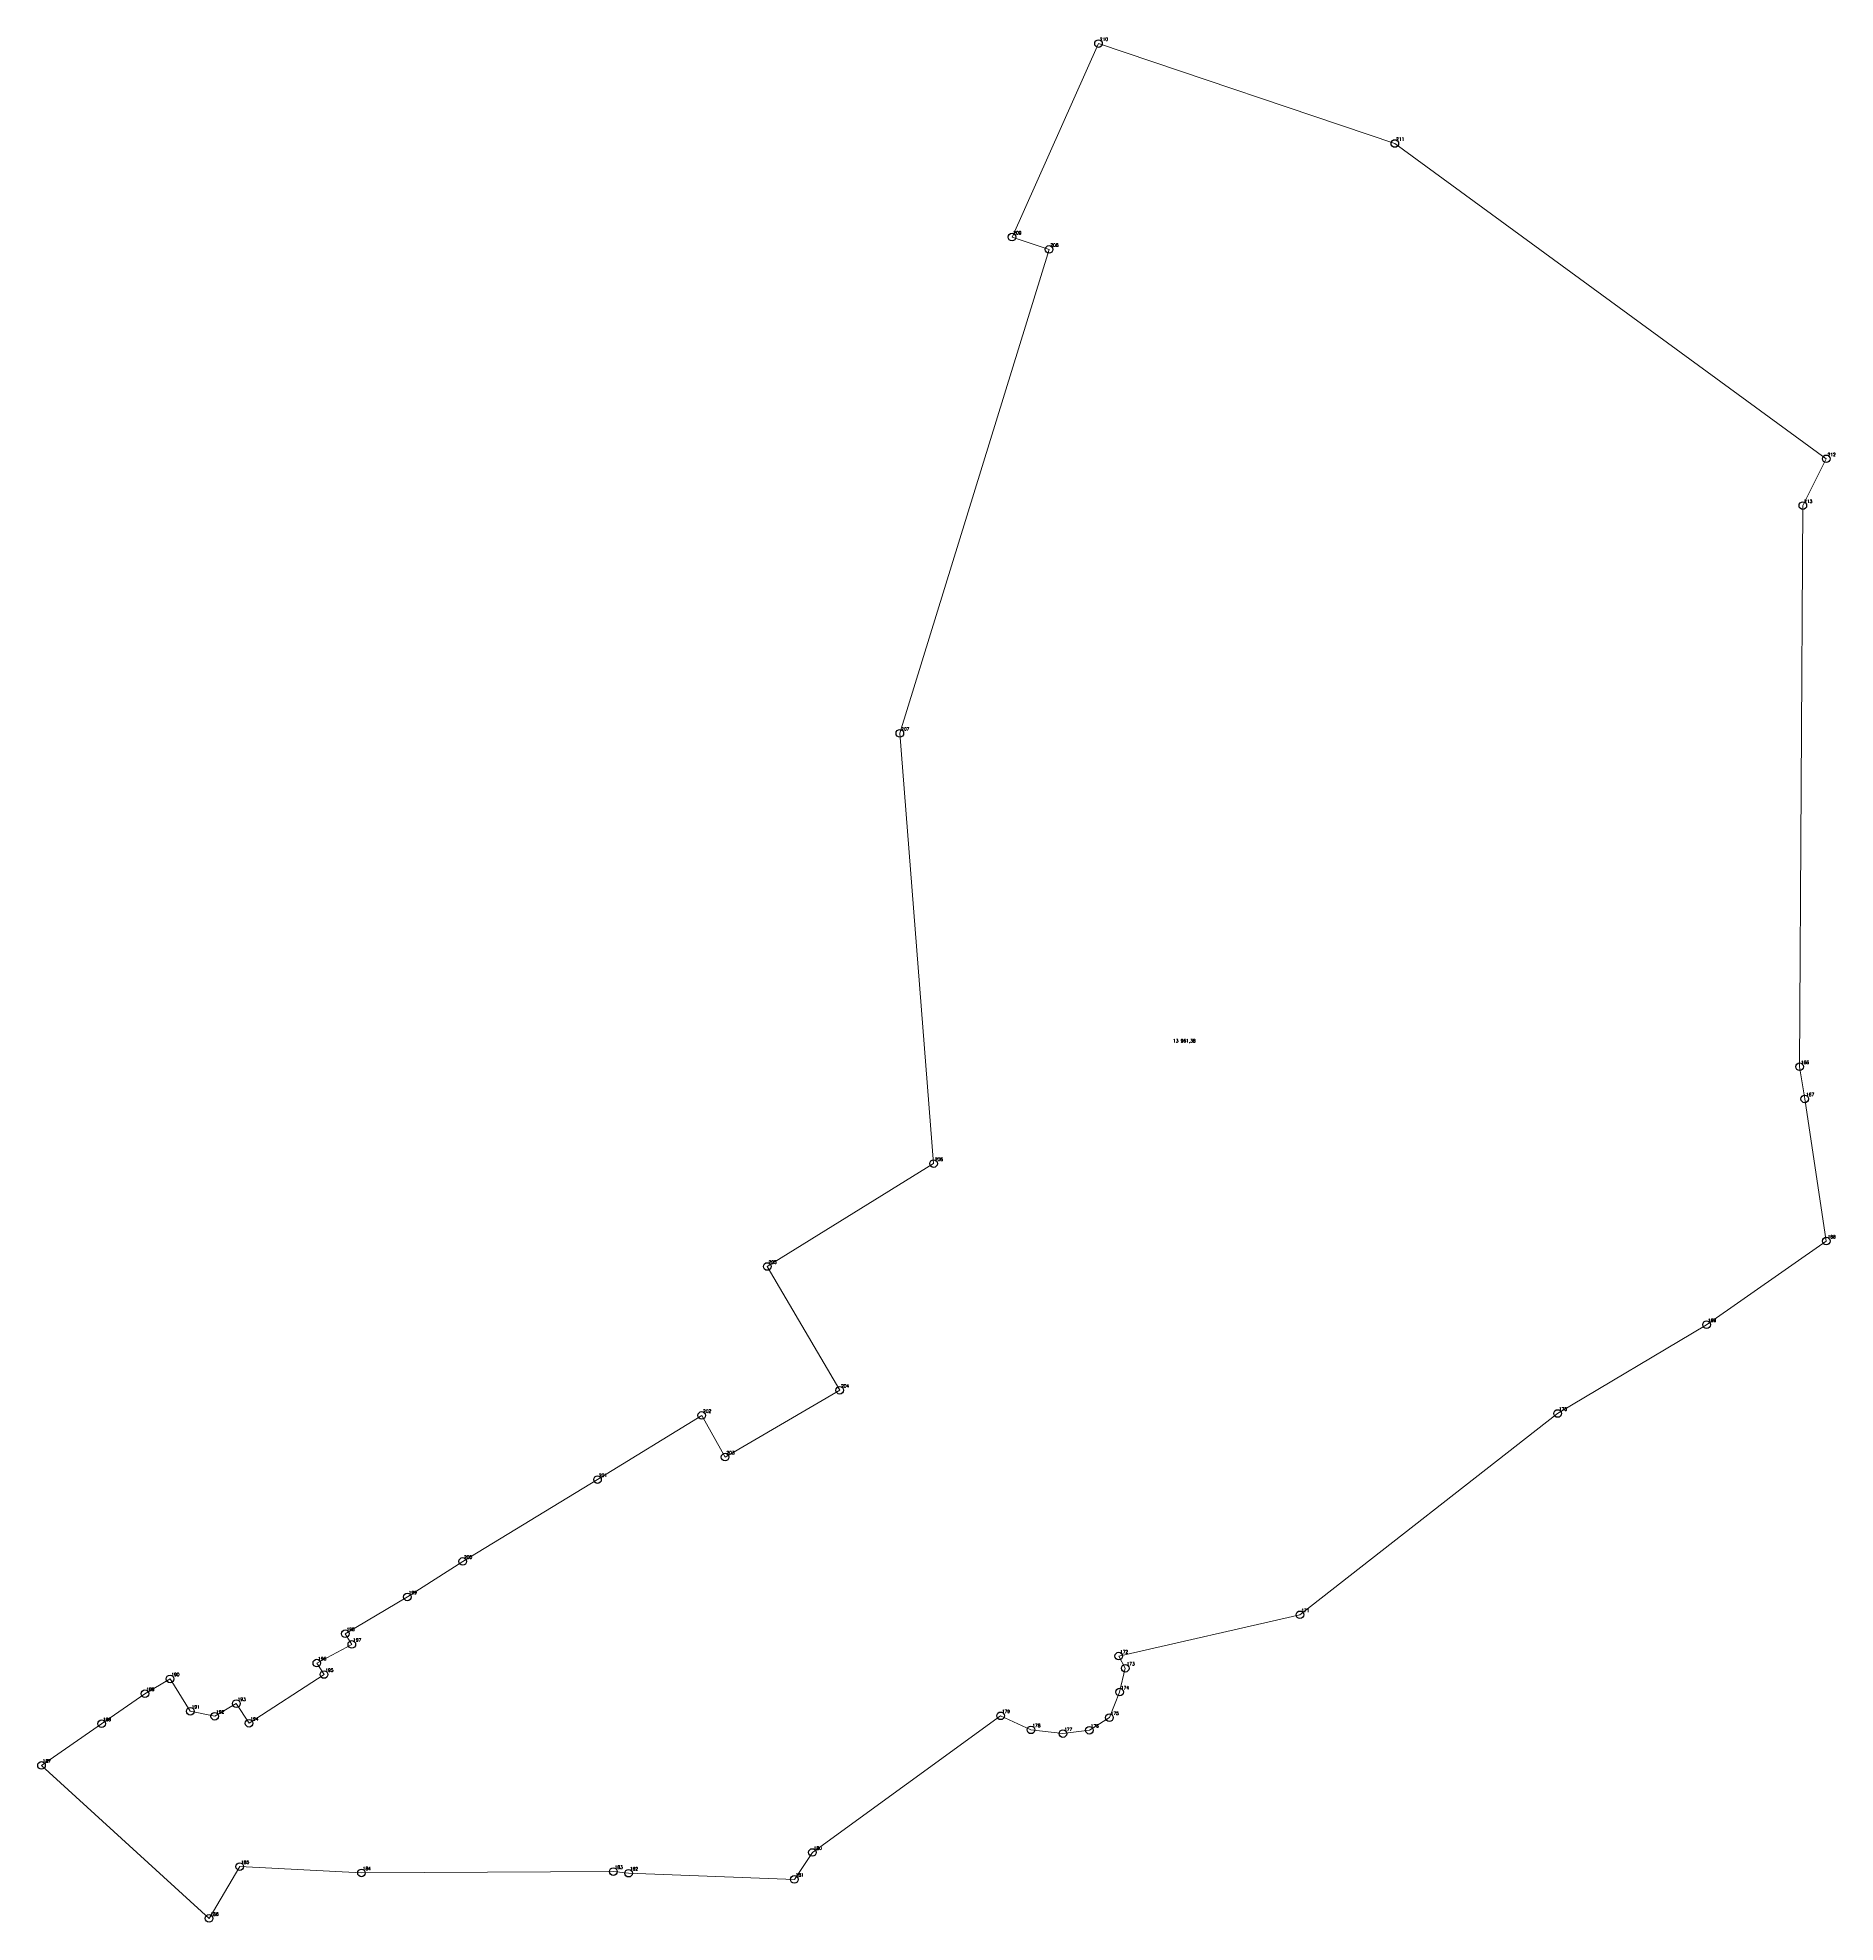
# Model space of a CAD drawing. Extents: x 1391578 to 1399811, y 355675 to 360827.
# Drawn here: x 1392104.4 to 1392281.5, y 355918.2 to 356103.8 of the extents above; entities that cross this region are included whole.
import ezdxf

# ---------------------------------------------------------------- set-up
doc = ezdxf.new("R2010")
doc.units = 0
doc.header["$PDMODE"] = 33
doc.header["$PDSIZE"] = 0.75
doc.layers.add('6 - утвержденные границы территорий окн', color=7, linetype='Continuous')
doc.styles.get("Standard").update_dxf_attribs({"font": 'simplex.shx'})

msp = doc.modelspace()

# ---------------------------------------------------------------- linework, layer by layer
at = {"layer": '6 - утвержденные границы территорий окн', "color": 7, "lineweight": 20}
msp.add_lwpolyline([(1392277.97, 356002.47), (1392278.48, 355999.3), (1392280.6, 355985.29), (1392268.81, 355977.06), (1392254.13, 355968.31), (1392228.75, 355948.48), (1392210.9, 355944.41), (1392211.55, 355943.22), (1392210.99, 355940.87), (1392209.98, 355938.35), (1392208.01, 355937.11), (1392205.4, 355936.78), (1392202.26, 355937.15), (1392199.26, 355938.53), (1392180.73, 355925.07), (1392178.95, 355922.42), (1392162.62, 355923.03), (1392161.12, 355923.19), (1392136.31, 355923.06), (1392124.32, 355923.68), (1392121.3, 355918.57), (1392104.79, 355933.65), (1392110.71, 355937.75), (1392114.98, 355940.71), (1392117.45, 355942.17), (1392119.45, 355938.98), (1392121.86, 355938.49), (1392123.98, 355939.73), (1392125.24, 355937.8), (1392132.62, 355942.6), (1392131.91, 355943.73), (1392135.36, 355945.57), (1392134.71, 355946.62), (1392140.84, 355950.24), (1392146.28, 355953.74), (1392159.56, 355961.8), (1392169.83, 355968.12), (1392172.13, 355964.02), (1392183.42, 355970.6), (1392176.28, 355982.79), (1392192.66, 355992.93), (1392189.34, 356035.31), (1392204.04, 356082.98), (1392200.39, 356084.19), (1392208.91, 356103.25), (1392238.1, 356093.41), (1392280.6, 356062.35), (1392278.29, 356057.74), (1392277.97, 356002.47)], close=True, dxfattribs=at)
at = {"layer": '6 - утвержденные границы территорий окн'}
for p in [(1392208.91, 356103.25), (1392238.1, 356093.41), (1392200.39, 356084.19), (1392204.04, 356082.98), (1392280.6, 356062.35), (1392278.29, 356057.74), (1392189.34, 356035.31), (1392277.97, 356002.47), (1392278.48, 355999.3), (1392192.66, 355992.93), (1392280.6, 355985.29), (1392176.28, 355982.79), (1392268.81, 355977.06), (1392183.42, 355970.6), (1392169.83, 355968.12), (1392254.13, 355968.31), (1392172.13, 355964.02), (1392159.56, 355961.8), (1392146.28, 355953.74), (1392140.84, 355950.24), (1392228.75, 355948.48), (1392134.71, 355946.62), (1392135.36, 355945.57), (1392131.91, 355943.73), (1392210.9, 355944.41), (1392211.55, 355943.22), (1392117.45, 355942.17), (1392132.62, 355942.6), (1392114.98, 355940.71), (1392123.98, 355939.73), (1392210.99, 355940.87), (1392110.71, 355937.75), (1392119.45, 355938.98), (1392121.86, 355938.49), (1392125.24, 355937.8), (1392199.26, 355938.53), (1392209.98, 355938.35), (1392202.26, 355937.15), (1392205.4, 355936.78), (1392208.01, 355937.11), (1392104.79, 355933.65), (1392180.73, 355925.07), (1392124.32, 355923.68), (1392136.31, 355923.06), (1392161.12, 355923.19), (1392162.62, 355923.03), (1392178.95, 355922.42), (1392121.3, 355918.57)]:
    msp.add_point(p, dxfattribs=at)

# ---------------------------------------------------------------- texts
at = {"layer": '6 - утвержденные границы территорий окн', "color": 7}
for s, p in [('210', (1392209.04, 356103.52)), ('211', (1392238.23, 356093.68)), ('209', (1392200.52, 356084.46)), ('208', (1392204.17, 356083.25)), ('212', (1392280.73, 356062.62)), ('213', (1392278.42, 356058.01)), ('207', (1392189.47, 356035.58)), ('13 961,38', (1392216.26, 356004.87)), ('166', (1392278.1, 356002.74)), ('167', (1392278.61, 355999.57)), ('206', (1392192.79, 355993.2)), ('168', (1392280.73, 355985.56)), ('205', (1392176.41, 355983.06)), ('169', (1392268.94, 355977.33)), ('204', (1392183.55, 355970.87)), ('202', (1392169.96, 355968.39)), ('170', (1392254.26, 355968.58)), ('203', (1392172.26, 355964.29)), ('201', (1392159.69, 355962.07)), ('200', (1392146.41, 355954.01)), ('199', (1392140.97, 355950.51)), ('171', (1392228.88, 355948.75)), ('198', (1392134.84, 355946.89)), ('197', (1392135.49, 355945.84)), ('196', (1392132.04, 355944)), ('172', (1392211.03, 355944.68)), ('173', (1392211.68, 355943.49)), ('190', (1392117.58, 355942.44)), ('195', (1392132.75, 355942.87)), ('189', (1392115.11, 355940.98)), ('193', (1392124.11, 355940)), ('174', (1392211.12, 355941.14)), ('188', (1392110.84, 355938.02)), ('191', (1392119.58, 355939.25)), ('192', (1392121.99, 355938.76)), ('194', (1392125.37, 355938.07)), ('179', (1392199.39, 355938.8)), ('175', (1392210.11, 355938.62)), ('178', (1392202.39, 355937.42)), ('177', (1392205.53, 355937.05)), ('176', (1392208.14, 355937.38)), ('187', (1392104.92, 355933.92)), ('180', (1392180.86, 355925.34)), ('185', (1392124.45, 355923.95)), ('184', (1392136.44, 355923.33)), ('183', (1392161.25, 355923.46)), ('182', (1392162.75, 355923.3)), ('181', (1392179.08, 355922.69)), ('186', (1392121.43, 355918.84))]:
    msp.add_text(s, height=0.311, dxfattribs=at).set_placement(p)

doc.saveas('drawing.dxf')
